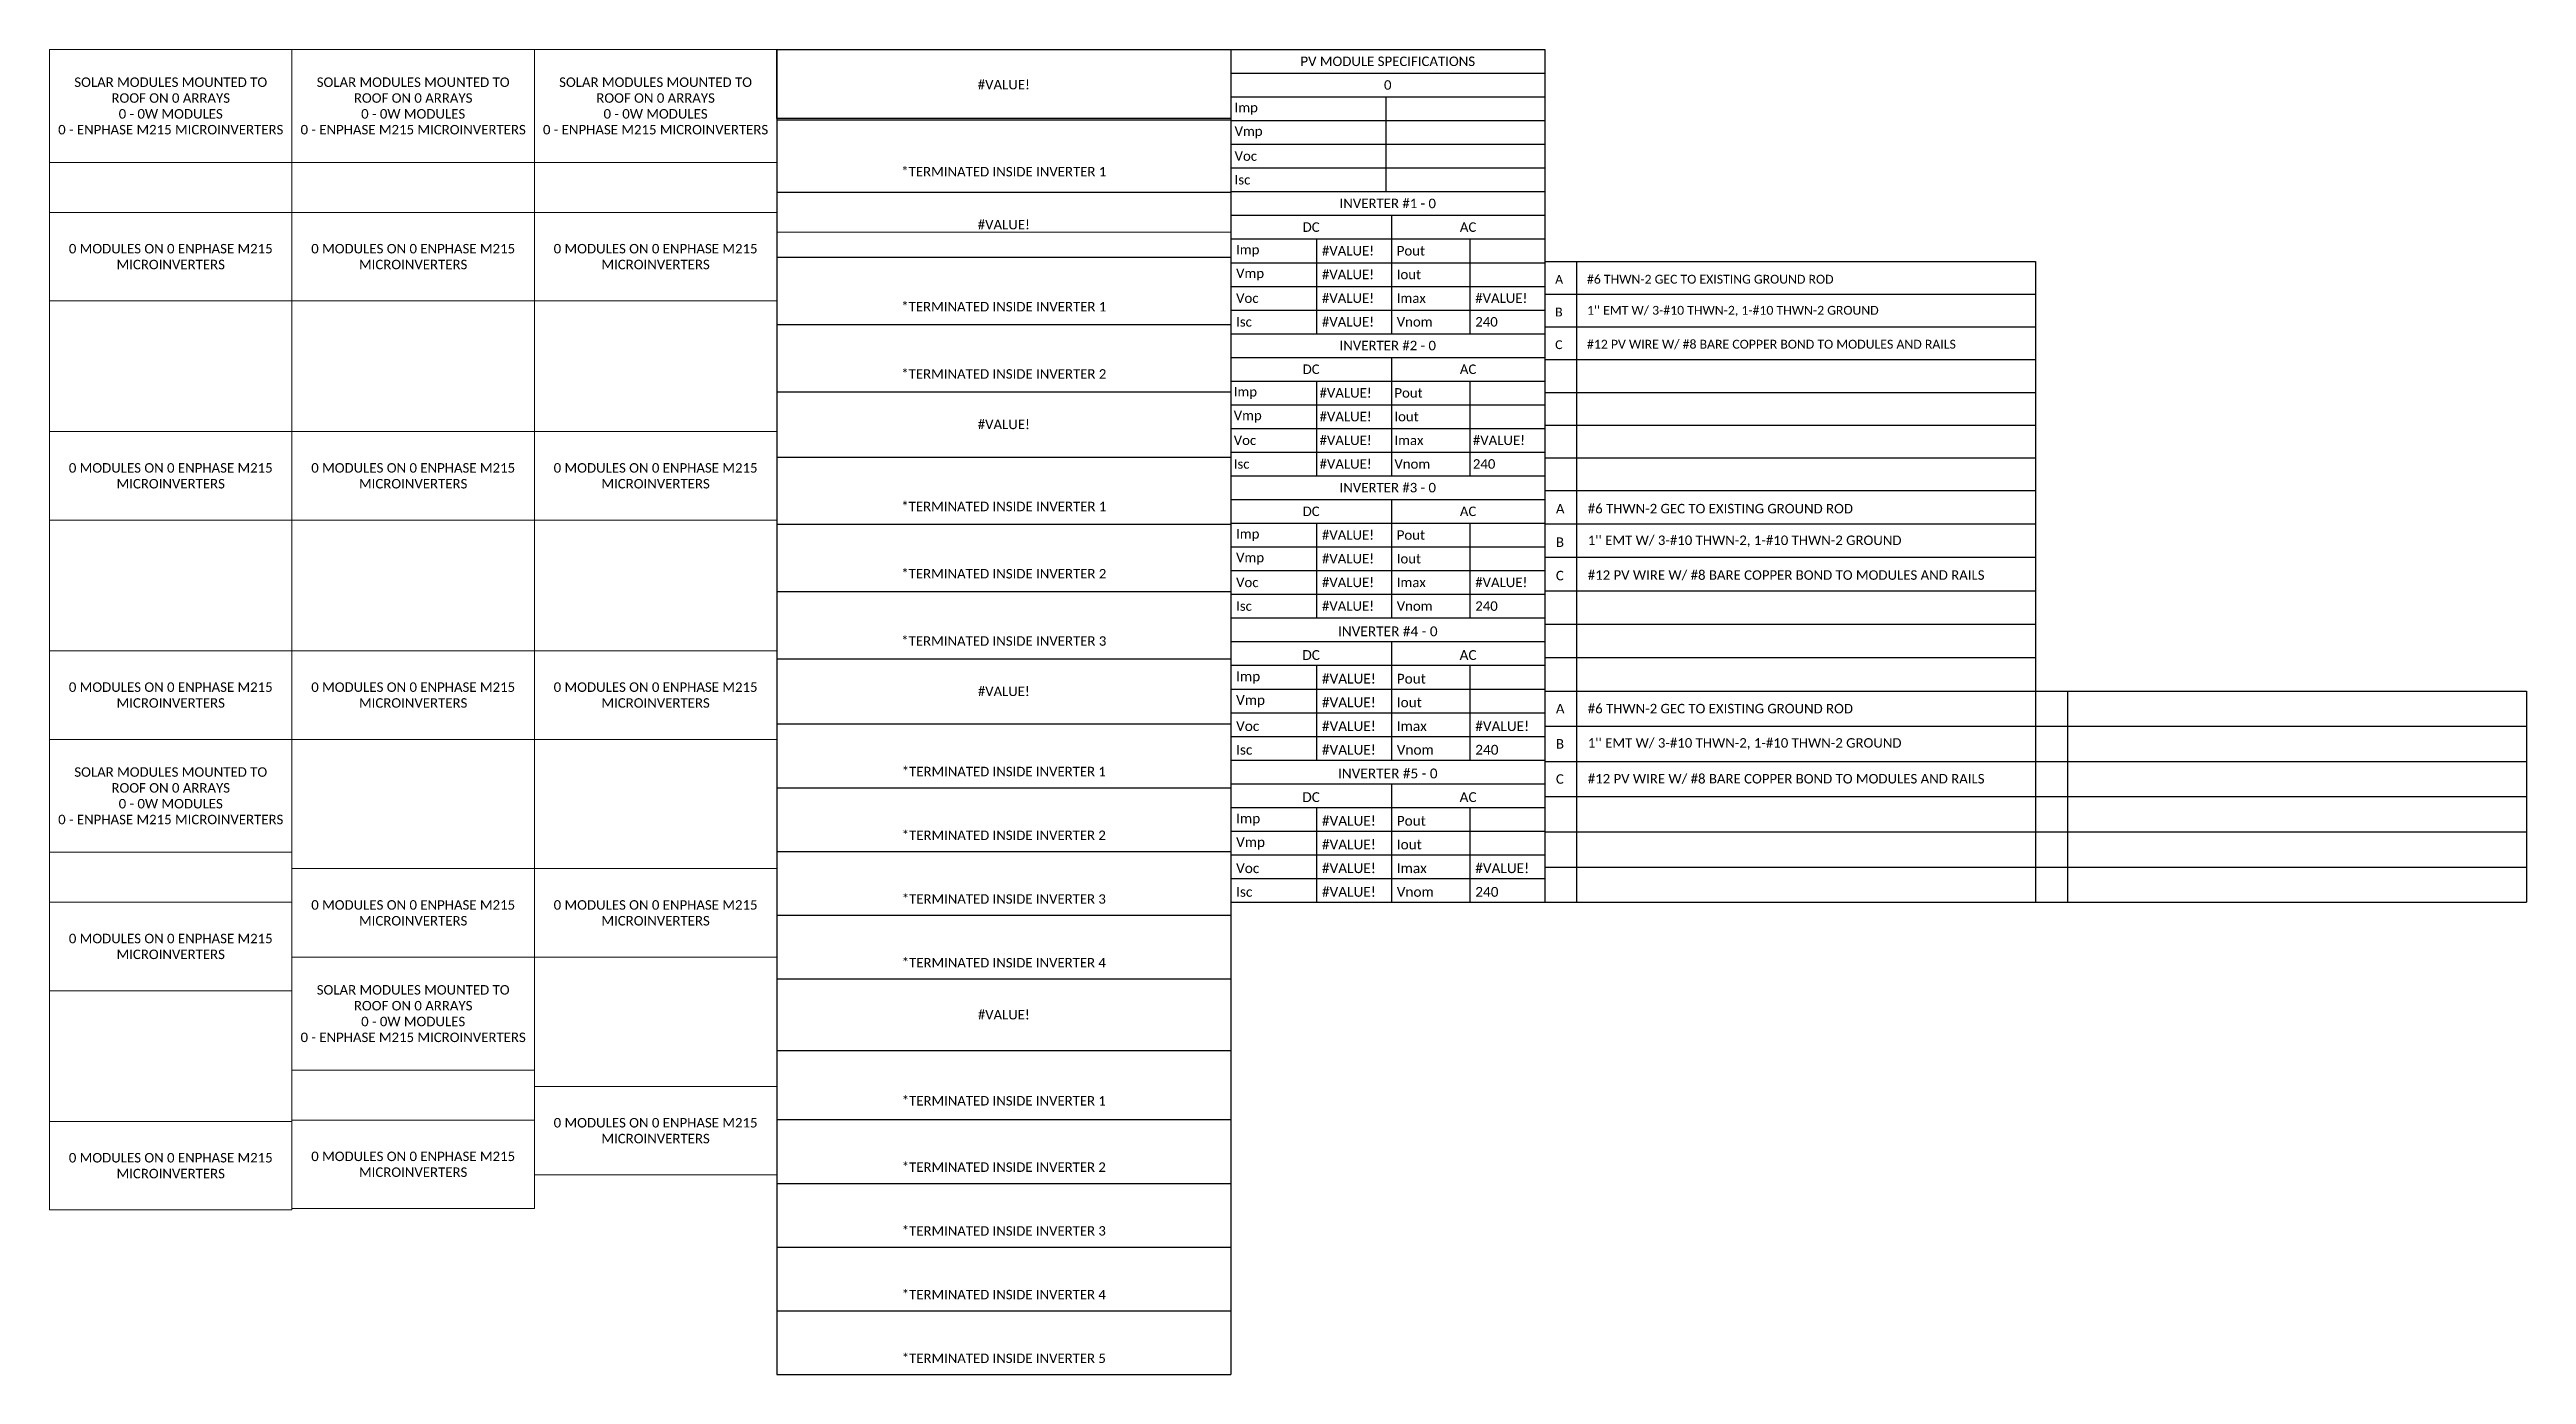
# Model space of a CAD drawing. Header units: feet. Extents: x -13431 to 15649, y 11868 to 29871.
# Drawn here: x 2484 to 3385, y 16948 to 17430 of the extents above; entities that cross this region are included whole.
import ezdxf

# ---------------------------------------------------------------- set-up
doc = ezdxf.new("R2010")
doc.units = ezdxf.units.FT
doc.header["$MEASUREMENT"] = 0
doc.layers.add('Z - TITLEBLOCK TXT', color=7, linetype='Continuous')
doc.styles.get("Standard").update_dxf_attribs({"font": 'calibri.ttf'})

# ---------------------------------------------------------------- blocks, each defined once
blk = doc.blocks.new('*T69')
at = {"layer": 'Z - TITLEBLOCK TXT', "color": 0, "lineweight": -2, "transparency": 16777216}
for p, q in [((0, 0), (114.19, 0)), ((0, 0), (0, -51.7)), ((114.19, 0), (114.19, -51.7)), ((0, -8.62), (114.19, -8.62)), ((58.43, -8.62), (58.43, -51.7)), ((0, -17.23), (114.19, -17.23)), ((31.22, -17.23), (31.22, -51.7)), ((86.98, -17.23), (86.98, -51.7)), ((0, -25.85), (114.19, -25.85)), ((0, -34.47), (114.19, -34.47)), ((0, -43.08), (114.19, -43.08)), ((0, -51.7), (114.19, -51.7))]:
    blk.add_line(p, q, dxfattribs=at)
at = {"layer": 'Z - TITLEBLOCK TXT', "color": 0, "linetype": 'Continuous', "transparency": 16777216, "char_height": 3.4544}
for s, insert, width, attachment_point in [('{\\fCalibri|b0|i0|c0;INVERTER #1 - 0', (57.09, -4.31), 110.3293, 5), ('{\\fCalibri|b0|i0|c0;DC', (29.22, -12.93), 54.5755, 5), ('{\\fCalibri|b0|i0|c0;AC', (86.31, -12.93), 51.8976, 5), ('{\\fCalibri|b0|i0|c0;Imp', (1.93, -21.54), 27.3681, 4), ('{\\fCalibri|b0|i0|c0;#VALUE!', (33.15, -21.54), 23.3513, 4), ('{\\fCalibri|b0|i0|c0;Pout', (60.36, -21.54), 24.6902, 4), ('{\\fCalibri|b0|i0|c0;', (88.91, -21.54), 23.3513, 4), ('{\\fCalibri|b0|i0|c0;Vmp', (1.93, -30.16), 27.3681, 4), ('{\\fCalibri|b0|i0|c0;#VALUE!', (33.15, -30.16), 23.3513, 4), ('{\\fCalibri|b0|i0|c0;Iout', (60.36, -30.16), 24.6902, 4), ('{\\fCalibri|b0|i0|c0;', (88.91, -30.16), 23.3513, 4), ('{\\fCalibri|b0|i0|c0;Voc', (1.93, -38.78), 27.3681, 4), ('{\\fCalibri|b0|i0|c0;#VALUE!', (33.15, -38.78), 23.3513, 4), ('{\\fCalibri|b0|i0|c0;Imax', (60.36, -38.78), 24.6902, 4), ('{\\fCalibri|b0|i0|c0;#VALUE!', (88.91, -38.78), 23.3513, 4), ('{\\fCalibri|b0|i0|c0;Isc', (1.93, -47.39), 27.3681, 4), ('{\\fCalibri|b0|i0|c0;#VALUE!', (33.15, -47.39), 23.3513, 4), ('{\\fCalibri|b0|i0|c0;Vnom', (60.36, -47.39), 24.6902, 4), ('{\\fCalibri|b0|i0|c0;240', (88.91, -47.39), 23.3513, 4)]:
    blk.add_mtext(s, dxfattribs=dict(at, insert=insert, width=width, attachment_point=attachment_point))
blk = doc.blocks.new('*T70')
at = {"layer": 'Z - TITLEBLOCK TXT', "color": 0, "lineweight": -2, "transparency": 16777216}
for p, q in [((0, 0), (114.19, 0)), ((0, 0), (0, -51.7)), ((114.19, 0), (114.19, -51.7)), ((0, -8.62), (114.19, -8.62)), ((58.43, -8.62), (58.43, -51.7)), ((0, -17.23), (114.19, -17.23)), ((31.22, -17.23), (31.22, -51.7)), ((86.98, -17.23), (86.98, -51.7)), ((0, -25.85), (114.19, -25.85)), ((0, -34.47), (114.19, -34.47)), ((0, -43.08), (114.19, -43.08)), ((0, -51.7), (114.19, -51.7))]:
    blk.add_line(p, q, dxfattribs=at)
at = {"layer": 'Z - TITLEBLOCK TXT', "color": 0, "linetype": 'Continuous', "transparency": 16777216, "char_height": 3.4544}
for s, insert, width, attachment_point in [('{\\fCalibri|b0|i0|c0;INVERTER #2 - 0', (57.09, -4.31), 112.0547, 5), ('{\\fCalibri|b0|i0|c0;DC', (29.22, -12.93), 56.3009, 5), ('{\\fCalibri|b0|i0|c0;AC', (86.31, -12.93), 53.623, 5), ('{\\fCalibri|b0|i0|c0;Imp', (1.07, -21.54), 29.0935, 4), ('{\\fCalibri|b0|i0|c0;#VALUE!', (32.29, -21.54), 25.0767, 4), ('{\\fCalibri|b0|i0|c0;Pout', (59.5, -21.54), 26.4156, 4), ('{\\fCalibri|b0|i0|c0;', (88.04, -21.54), 25.0767, 4), ('{\\fCalibri|b0|i0|c0;Vmp', (1.07, -30.16), 29.0935, 4), ('{\\fCalibri|b0|i0|c0;#VALUE!', (32.29, -30.16), 25.0767, 4), ('{\\fCalibri|b0|i0|c0;Iout', (59.5, -30.16), 26.4156, 4), ('{\\fCalibri|b0|i0|c0;', (88.04, -30.16), 25.0767, 4), ('{\\fCalibri|b0|i0|c0;Voc', (1.07, -38.78), 29.0935, 4), ('{\\fCalibri|b0|i0|c0;#VALUE!', (32.29, -38.78), 25.0767, 4), ('{\\fCalibri|b0|i0|c0;Imax', (59.5, -38.78), 26.4156, 4), ('{\\fCalibri|b0|i0|c0;#VALUE!', (88.04, -38.78), 25.0767, 4), ('{\\fCalibri|b0|i0|c0;Isc', (1.07, -47.39), 29.0935, 4), ('{\\fCalibri|b0|i0|c0;#VALUE!', (32.29, -47.39), 25.0767, 4), ('{\\fCalibri|b0|i0|c0;Vnom', (59.5, -47.39), 26.4156, 4), ('{\\fCalibri|b0|i0|c0;240', (88.04, -47.39), 25.0767, 4)]:
    blk.add_mtext(s, dxfattribs=dict(at, insert=insert, width=width, attachment_point=attachment_point))
blk = doc.blocks.new('*T71')
at = {"layer": 'Z - TITLEBLOCK TXT', "color": 0, "lineweight": -2, "transparency": 16777216}
for p, q in [((0, 0), (114.19, 0)), ((0, 0), (0, -51.7)), ((114.19, 0), (114.19, -51.7)), ((0, -8.62), (114.19, -8.62)), ((58.43, -8.62), (58.43, -51.7)), ((0, -17.23), (114.19, -17.23)), ((31.22, -17.23), (31.22, -51.7)), ((86.98, -17.23), (86.98, -51.7)), ((0, -25.85), (114.19, -25.85)), ((0, -34.47), (114.19, -34.47)), ((0, -43.08), (114.19, -43.08)), ((0, -51.7), (114.19, -51.7))]:
    blk.add_line(p, q, dxfattribs=at)
at = {"layer": 'Z - TITLEBLOCK TXT', "color": 0, "linetype": 'Continuous', "transparency": 16777216, "char_height": 3.4544}
for s, insert, width, attachment_point in [('{\\fCalibri|b0|i0|c0;INVERTER #3 - 0', (57.09, -4.31), 110.3293, 5), ('{\\fCalibri|b0|i0|c0;DC', (29.22, -12.93), 54.5755, 5), ('{\\fCalibri|b0|i0|c0;AC', (86.31, -12.93), 51.8976, 5), ('{\\fCalibri|b0|i0|c0;Imp', (1.93, -21.54), 27.3681, 4), ('{\\fCalibri|b0|i0|c0;#VALUE!', (33.15, -21.54), 23.3513, 4), ('{\\fCalibri|b0|i0|c0;Pout', (60.36, -21.54), 24.6902, 4), ('{\\fCalibri|b0|i0|c0;', (88.91, -21.54), 23.3513, 4), ('{\\fCalibri|b0|i0|c0;Vmp', (1.93, -30.16), 27.3681, 4), ('{\\fCalibri|b0|i0|c0;#VALUE!', (33.15, -30.16), 23.3513, 4), ('{\\fCalibri|b0|i0|c0;Iout', (60.36, -30.16), 24.6902, 4), ('{\\fCalibri|b0|i0|c0;', (88.91, -30.16), 23.3513, 4), ('{\\fCalibri|b0|i0|c0;Voc', (1.93, -38.78), 27.3681, 4), ('{\\fCalibri|b0|i0|c0;#VALUE!', (33.15, -38.78), 23.3513, 4), ('{\\fCalibri|b0|i0|c0;Imax', (60.36, -38.78), 24.6902, 4), ('{\\fCalibri|b0|i0|c0;#VALUE!', (88.91, -38.78), 23.3513, 4), ('{\\fCalibri|b0|i0|c0;Isc', (1.93, -47.39), 27.3681, 4), ('{\\fCalibri|b0|i0|c0;#VALUE!', (33.15, -47.39), 23.3513, 4), ('{\\fCalibri|b0|i0|c0;Vnom', (60.36, -47.39), 24.6902, 4), ('{\\fCalibri|b0|i0|c0;240', (88.91, -47.39), 23.3513, 4)]:
    blk.add_mtext(s, dxfattribs=dict(at, insert=insert, width=width, attachment_point=attachment_point))
blk = doc.blocks.new('*T72')
at = {"layer": 'Z - TITLEBLOCK TXT', "color": 0, "lineweight": -2, "transparency": 16777216}
for p, q in [((0, 0), (114.19, 0)), ((0, 0), (0, -51.69)), ((114.19, 0), (114.19, -51.69)), ((0, -8.62), (114.19, -8.62)), ((0, -17.23), (114.19, -17.23)), ((56.41, -17.23), (56.41, -51.69)), ((0, -25.85), (114.19, -25.85)), ((0, -34.46), (114.19, -34.46)), ((0, -43.08), (114.19, -43.08)), ((0, -51.69), (114.19, -51.69))]:
    blk.add_line(p, q, dxfattribs=at)
at = {"layer": 'Z - TITLEBLOCK TXT', "color": 0, "linetype": 'Continuous', "transparency": 16777216, "char_height": 3.4544}
for s, insert, width, attachment_point in [('{\\fCalibri|b0|i0|c0;PV MODULE SPECIFICATIONS', (57.09, -4.31), 111.433, 5), ('{\\fCalibri|b0|i0|c0;0', (57.09, -12.92), 111.433, 5), ('{\\fCalibri|b0|i0|c0;Imp', (1.38, -21.54), 53.6551, 4), ('{\\fCalibri|b0|i0|c0;', (57.78, -21.54), 55.0254, 4), ('{\\fCalibri|b0|i0|c0;Vmp', (1.38, -30.15), 53.6551, 4), ('{\\fCalibri|b0|i0|c0;', (57.78, -30.15), 55.0254, 4), ('{\\fCalibri|b0|i0|c0;Voc', (1.38, -38.77), 53.6551, 4), ('{\\fCalibri|b0|i0|c0;', (57.78, -38.77), 55.0254, 4), ('{\\fCalibri|b0|i0|c0;Isc', (1.38, -47.39), 53.6551, 4), ('{\\fCalibri|b0|i0|c0;', (57.78, -47.39), 55.0254, 4)]:
    blk.add_mtext(s, dxfattribs=dict(at, insert=insert, width=width, attachment_point=attachment_point))
blk = doc.blocks.new('*T73')
at = {"linetype": 'ByBlock', "lineweight": -2, "transparency": 16777216}
for p, q in [((0, 0), (178.52, 0)), ((0, 0), (0, -72.97)), ((11.58, 0), (11.58, -72.97)), ((178.52, 0), (178.52, -72.97)), ((0, -12.11), (178.52, -12.11)), ((0, -24.28), (178.52, -24.28)), ((0, -36.46), (178.52, -36.46)), ((0, -48.64), (178.52, -48.64)), ((0, -60.81), (178.52, -60.81)), ((0, -72.97), (178.52, -72.97))]:
    blk.add_line(p, q, dxfattribs=at)
at = {"color": 0, "linetype": 'Continuous', "transparency": 16777216, "char_height": 3.4544, "attachment_point": 7}
for s, insert, width in [('{\\fCalibri|b0|i0|c0;A', (4.06, -8.36), 3.4544), ('{\\fCalibri|b0|i0|c0;#6 THWN-2 GEC TO EXISTING GROUND ROD', (15.65, -8.36), 158.8095), ('{\\fCalibri|b0|i0|c0;B', (4.06, -20.53), 3.4544), ("{\\fCalibri|b0|i0|c0;1'' EMT W/ 3-#10 THWN-2, 1-#10 THWN-2 GROUND", (15.65, -20.53), 158.8095), ('{\\fCalibri|b0|i0|c0;C', (4.06, -32.71), 3.4544), ('{\\fCalibri|b0|i0|c0;#12 PV WIRE W/ #8 BARE COPPER BOND TO MODULES AND RAILS', (15.65, -32.71), 158.8095), ('{\\fCalibri|b0|i0|c0;', (4.06, -44.89), 3.4544), ('{\\fCalibri|b0|i0|c0;', (15.65, -44.89), 158.8095), ('{\\fCalibri|b0|i0|c0;', (4.06, -57.06), 3.4544), ('{\\fCalibri|b0|i0|c0;', (15.65, -57.06), 158.8095), ('{\\fCalibri|b0|i0|c0;', (4.06, -69.22), 3.4544), ('{\\fCalibri|b0|i0|c0;', (15.65, -69.22), 158.8095)]:
    blk.add_mtext(s, dxfattribs=dict(at, insert=insert, width=width))
blk = doc.blocks.new('*T74')
at = {"linetype": 'ByBlock', "lineweight": -2, "transparency": 16777216}
for p, q in [((0, 0), (357.03, 0)), ((0, 0), (0, -76.8)), ((11.58, 0), (11.58, -76.8)), ((178.51, 0), (178.51, -76.8)), ((190.1, 0), (190.1, -76.8)), ((357.03, 0), (357.03, -76.8)), ((0, -12.8), (357.03, -12.8)), ((0, -25.61), (357.03, -25.61)), ((0, -38.41), (357.03, -38.41)), ((0, -51.22), (357.03, -51.22)), ((0, -64.02), (357.03, -64.02)), ((0, -76.8), (357.03, -76.8))]:
    blk.add_line(p, q, dxfattribs=at)
at = {"color": 0, "linetype": 'Continuous', "transparency": 16777216, "char_height": 3.4544, "attachment_point": 4}
for s, insert, width in [('{\\fCalibri|b0|i0|c0;A', (4.06, -6.4), 3.4544), ('{\\fCalibri|b0|i0|c0;#6 THWN-2 GEC TO EXISTING GROUND ROD', (15.65, -6.4), 158.8026), ('{\\fCalibri|b0|i0|c0;', (182.58, -6.4), 3.4544), ('{\\fCalibri|b0|i0|c0;', (194.16, -6.4), 158.8095), ('{\\fCalibri|b0|i0|c0;B', (4.06, -19.21), 3.4544), ("{\\fCalibri|b0|i0|c0;1'' EMT W/ 3-#10 THWN-2, 1-#10 THWN-2 GROUND", (15.65, -19.21), 158.8026), ('{\\fCalibri|b0|i0|c0;', (182.58, -19.21), 3.4544), ('{\\fCalibri|b0|i0|c0;', (194.16, -19.21), 158.8095), ('{\\fCalibri|b0|i0|c0;C', (4.06, -32.01), 3.4544), ('{\\fCalibri|b0|i0|c0;#12 PV WIRE W/ #8 BARE COPPER BOND TO MODULES AND RAILS', (15.65, -32.01), 158.8026), ('{\\fCalibri|b0|i0|c0;', (182.58, -32.01), 3.4544), ('{\\fCalibri|b0|i0|c0;', (194.16, -32.01), 158.8095), ('{\\fCalibri|b0|i0|c0;', (4.06, -44.82), 3.4544), ('{\\fCalibri|b0|i0|c0;', (15.65, -44.82), 158.8026), ('{\\fCalibri|b0|i0|c0;', (182.58, -44.82), 3.4544), ('{\\fCalibri|b0|i0|c0;', (194.16, -44.82), 158.8095), ('{\\fCalibri|b0|i0|c0;', (4.06, -57.62), 3.4544), ('{\\fCalibri|b0|i0|c0;', (15.65, -57.62), 158.8026), ('{\\fCalibri|b0|i0|c0;', (182.58, -57.62), 3.4544), ('{\\fCalibri|b0|i0|c0;', (194.16, -57.62), 158.8095), ('{\\fCalibri|b0|i0|c0;', (4.06, -70.41), 3.4544), ('{\\fCalibri|b0|i0|c0;', (15.65, -70.41), 158.8026), ('{\\fCalibri|b0|i0|c0;', (182.58, -70.41), 3.4544), ('{\\fCalibri|b0|i0|c0;', (194.16, -70.41), 158.8095)]:
    blk.add_mtext(s, dxfattribs=dict(at, insert=insert, width=width))
blk = doc.blocks.new('*T75')
at = {"linetype": 'ByBlock', "lineweight": -2, "transparency": 16777216}
for p, q in [((0, 0), (178.52, 0)), ((0, 0), (0, -83.27)), ((11.58, 0), (11.58, -83.27)), ((178.52, 0), (178.52, -83.27)), ((0, -11.84), (178.52, -11.84)), ((0, -23.75), (178.52, -23.75)), ((0, -35.65), (178.52, -35.65)), ((0, -47.56), (178.52, -47.56)), ((0, -59.46), (178.52, -59.46)), ((0, -71.37), (178.52, -71.37)), ((0, -83.27), (178.52, -83.27))]:
    blk.add_line(p, q, dxfattribs=at)
at = {"color": 0, "linetype": 'Continuous', "transparency": 16777216, "char_height": 3.2119, "attachment_point": 7}
for s, insert, width in [('{\\fCalibri|b0|i0|c0;A', (3.78, -8.06), 4.025), ('{\\fCalibri|b0|i0|c0;#6 THWN-2 GEC TO EXISTING GROUND ROD', (15.36, -8.06), 159.3801), ('{\\fCalibri|b0|i0|c0;B', (3.78, -19.97), 4.025), ("{\\fCalibri|b0|i0|c0;1'' EMT W/ 3-#10 THWN-2, 1-#10 THWN-2 GROUND", (15.36, -19.97), 159.3801), ('{\\fCalibri|b0|i0|c0;C', (3.78, -31.87), 4.025), ('{\\fCalibri|b0|i0|c0;#12 PV WIRE W/ #8 BARE COPPER BOND TO MODULES AND RAILS', (15.36, -31.87), 159.3801), ('{\\fCalibri|b0|i0|c0;', (3.78, -43.78), 4.025), ('{\\fCalibri|b0|i0|c0;', (15.36, -43.78), 159.3801), ('{\\fCalibri|b0|i0|c0;', (3.78, -55.68), 4.025), ('{\\fCalibri|b0|i0|c0;', (15.36, -55.68), 159.3801), ('{\\fCalibri|b0|i0|c0;', (3.78, -67.59), 4.025), ('{\\fCalibri|b0|i0|c0;', (15.36, -67.59), 159.3801), ('{\\fCalibri|b0|i0|c0;', (3.78, -79.5), 4.025), ('{\\fCalibri|b0|i0|c0;', (15.36, -79.5), 159.3801)]:
    blk.add_mtext(s, dxfattribs=dict(at, insert=insert, width=width))
blk = doc.blocks.new('*T76')
at = {"color": 9, "linetype": 'ByBlock', "lineweight": 30, "true_color": 0xa7bfde, "transparency": 16777216}
blk.add_line((0, 0), (114.19, 0), dxfattribs=at)
at = {"color": 0, "linetype": 'ByBlock', "lineweight": -2, "transparency": 16777216}
for p, q in [((0, 0), (0, -51.7)), ((114.19, 0), (114.19, -51.7)), ((0, -8.62), (114.19, -8.62)), ((58.43, -8.62), (58.43, -51.7)), ((0, -17.23), (114.19, -17.23)), ((31.22, -17.23), (31.22, -51.7)), ((86.98, -17.23), (86.98, -51.7)), ((0, -25.85), (114.19, -25.85)), ((0, -34.47), (114.19, -34.47)), ((0, -43.08), (114.19, -43.08)), ((0, -51.7), (114.19, -51.7))]:
    blk.add_line(p, q, dxfattribs=at)
at = {"color": 0, "transparency": 16777216, "char_height": 3.5705}
for s, insert, width, attachment_point in [('{\\fCalibri|b0|i0|c0;INVERTER #4 - 0', (57.09, -6.69), 110.3293, 8), ('{\\fCalibri|b0|i0|c0;DC', (29.22, -15.31), 54.5755, 8), ('{\\fCalibri|b0|i0|c0;AC', (86.31, -15.31), 51.8976, 8), ('{\\fCalibri|b0|i0|c0;Imp', (1.93, -23.92), 27.3681, 7), ('{\\fCalibri|b0|i0|c0;#VALUE!', (33.15, -23.92), 23.3513, 7), ('{\\fCalibri|b0|i0|c0;Pout', (60.36, -23.92), 24.6902, 7), ('{\\fCalibri|b0|i0|c0;', (88.91, -23.92), 23.3513, 7), ('{\\fCalibri|b0|i0|c0;Vmp', (1.93, -32.54), 27.3681, 7), ('{\\fCalibri|b0|i0|c0;#VALUE!', (33.15, -32.54), 23.3513, 7), ('{\\fCalibri|b0|i0|c0;Iout', (60.36, -32.54), 24.6902, 7), ('{\\fCalibri|b0|i0|c0;', (88.91, -32.54), 23.3513, 7), ('{\\fCalibri|b0|i0|c0;Voc', (1.93, -41.16), 27.3681, 7), ('{\\fCalibri|b0|i0|c0;#VALUE!', (33.15, -41.16), 23.3513, 7), ('{\\fCalibri|b0|i0|c0;Imax', (60.36, -41.16), 24.6902, 7), ('{\\fCalibri|b0|i0|c0;#VALUE!', (88.91, -41.16), 23.3513, 7), ('{\\fCalibri|b0|i0|c0;Isc', (1.93, -49.77), 27.3681, 7), ('{\\fCalibri|b0|i0|c0;#VALUE!', (33.15, -49.77), 23.3513, 7), ('{\\fCalibri|b0|i0|c0;Vnom', (60.36, -49.77), 24.6902, 7), ('{\\fCalibri|b0|i0|c0;240', (88.91, -49.77), 23.3513, 7)]:
    blk.add_mtext(s, dxfattribs=dict(at, insert=insert, width=width, attachment_point=attachment_point))
blk = doc.blocks.new('*T77')
at = {"color": 9, "linetype": 'ByBlock', "lineweight": 30, "true_color": 0xa7bfde, "transparency": 16777216}
blk.add_line((0, 0), (114.19, 0), dxfattribs=at)
at = {"color": 0, "linetype": 'ByBlock', "lineweight": -2, "transparency": 16777216}
for p, q in [((0, 0), (0, -51.7)), ((114.19, 0), (114.19, -51.7)), ((0, -8.62), (114.19, -8.62)), ((58.43, -8.62), (58.43, -51.7)), ((0, -17.23), (114.19, -17.23)), ((31.22, -17.23), (31.22, -51.7)), ((86.98, -17.23), (86.98, -51.7)), ((0, -25.85), (114.19, -25.85)), ((0, -34.47), (114.19, -34.47)), ((0, -43.08), (114.19, -43.08)), ((0, -51.7), (114.19, -51.7))]:
    blk.add_line(p, q, dxfattribs=at)
at = {"color": 0, "transparency": 16777216, "char_height": 3.5705}
for s, insert, width, attachment_point in [('{\\fCalibri|b0|i0|c0;INVERTER #5 - 0', (57.09, -6.69), 110.3293, 8), ('{\\fCalibri|b0|i0|c0;DC', (29.22, -15.31), 54.5755, 8), ('{\\fCalibri|b0|i0|c0;AC', (86.31, -15.31), 51.8976, 8), ('{\\fCalibri|b0|i0|c0;Imp', (1.93, -23.92), 27.3681, 7), ('{\\fCalibri|b0|i0|c0;#VALUE!', (33.15, -23.92), 23.3513, 7), ('{\\fCalibri|b0|i0|c0;Pout', (60.36, -23.92), 24.6902, 7), ('{\\fCalibri|b0|i0|c0;', (88.91, -23.92), 23.3513, 7), ('{\\fCalibri|b0|i0|c0;Vmp', (1.93, -32.54), 27.3681, 7), ('{\\fCalibri|b0|i0|c0;#VALUE!', (33.15, -32.54), 23.3513, 7), ('{\\fCalibri|b0|i0|c0;Iout', (60.36, -32.54), 24.6902, 7), ('{\\fCalibri|b0|i0|c0;', (88.91, -32.54), 23.3513, 7), ('{\\fCalibri|b0|i0|c0;Voc', (1.93, -41.16), 27.3681, 7), ('{\\fCalibri|b0|i0|c0;#VALUE!', (33.15, -41.16), 23.3513, 7), ('{\\fCalibri|b0|i0|c0;Imax', (60.36, -41.16), 24.6902, 7), ('{\\fCalibri|b0|i0|c0;#VALUE!', (88.91, -41.16), 23.3513, 7), ('{\\fCalibri|b0|i0|c0;Isc', (1.93, -49.77), 27.3681, 7), ('{\\fCalibri|b0|i0|c0;#VALUE!', (33.15, -49.77), 23.3513, 7), ('{\\fCalibri|b0|i0|c0;Vnom', (60.36, -49.77), 24.6902, 7), ('{\\fCalibri|b0|i0|c0;240', (88.91, -49.77), 23.3513, 7)]:
    blk.add_mtext(s, dxfattribs=dict(at, insert=insert, width=width, attachment_point=attachment_point))
blk = doc.blocks.new('*T78')
at = {"color": 9, "linetype": 'ByBlock', "lineweight": 30, "true_color": 0xa7bfde, "transparency": 16777216}
blk.add_line((0, 0), (165.11, 0), dxfattribs=at)
at = {"color": 0, "linetype": 'ByBlock', "lineweight": -2, "transparency": 16777216}
for p, q in [((0, 0), (0, -143.92)), ((165.11, 0), (165.11, -143.92)), ((0, -26.09), (165.11, -26.09)), ((0, -51.19), (165.11, -51.19)), ((0, -74.38), (165.11, -74.38)), ((0, -97.56), (165.11, -97.56)), ((0, -120.74), (165.11, -120.74)), ((0, -143.92), (165.11, -143.92))]:
    blk.add_line(p, q, dxfattribs=at)
at = {"color": 0, "transparency": 16777216, "char_height": 3.4375, "width": 156.9097, "attachment_point": 5}
for s, insert in [('{\\fCalibri|b0|i0|c0;#VALUE!', (82.56, -13.05)), ('{\\fCalibri|b0|i0|c0;^J^J*TERMINATED INSIDE INVERTER 1', (82.56, -38.64)), ('{\\fCalibri|b0|i0|c0;^J^J*TERMINATED INSIDE INVERTER 2', (82.56, -62.78)), ('{\\fCalibri|b0|i0|c0;^J^J*TERMINATED INSIDE INVERTER 3', (82.56, -85.97)), ('{\\fCalibri|b0|i0|c0;^J^J*TERMINATED INSIDE INVERTER 4', (82.56, -109.15)), ('{\\fCalibri|b0|i0|c0;^J^J*TERMINATED INSIDE INVERTER 5', (82.56, -132.33))]:
    blk.add_mtext(s, dxfattribs=dict(at, insert=insert))
blk = doc.blocks.new('*T79')
at = {"color": 9, "linetype": 'ByBlock', "lineweight": 30, "true_color": 0xa7bfde, "transparency": 16777216}
blk.add_line((0, 0), (165.11, 0), dxfattribs=at)
at = {"color": 0, "linetype": 'ByBlock', "lineweight": -2, "transparency": 16777216}
for p, q in [((0, 0), (0, -116.42)), ((165.11, 0), (165.11, -116.42)), ((0, -23.66), (165.11, -23.66)), ((0, -46.88), (165.11, -46.88)), ((0, -70.06), (165.11, -70.06)), ((0, -93.24), (165.11, -93.24)), ((0, -116.42), (165.11, -116.42))]:
    blk.add_line(p, q, dxfattribs=at)
at = {"color": 0, "transparency": 16777216, "char_height": 3.4375, "width": 156.9097, "attachment_point": 5}
for s, insert in [('{\\fCalibri|b0|i0|c0;#VALUE!', (82.56, -11.83)), ('{\\fCalibri|b0|i0|c0;^J^J*TERMINATED INSIDE INVERTER 1', (82.56, -35.27)), ('{\\fCalibri|b0|i0|c0;^J^J*TERMINATED INSIDE INVERTER 2', (82.56, -58.47)), ('{\\fCalibri|b0|i0|c0;^J^J*TERMINATED INSIDE INVERTER 3', (82.56, -81.65)), ('{\\fCalibri|b0|i0|c0;^J^J*TERMINATED INSIDE INVERTER 4', (82.56, -104.83))]:
    blk.add_mtext(s, dxfattribs=dict(at, insert=insert))
blk = doc.blocks.new('*T80')
at = {"layer": 'Z - TITLEBLOCK TXT', "color": 0, "lineweight": -2, "transparency": 16777216}
for p, q in [((0, 0), (165.11, 0)), ((0, 0), (0, -97.16)), ((165.11, 0), (165.11, -97.16)), ((0, -23.74), (165.11, -23.74)), ((0, -48.21), (165.11, -48.21)), ((0, -72.68), (165.11, -72.68)), ((0, -97.16), (165.11, -97.16))]:
    blk.add_line(p, q, dxfattribs=at)
at = {"layer": 'Z - TITLEBLOCK TXT', "color": 0, "linetype": 'Continuous', "transparency": 16777216, "char_height": 3.4544, "width": 156.9097, "attachment_point": 5}
for s, insert in [('{\\fCalibri|b0|i0|c0;#VALUE!', (82.56, -11.87)), ('{\\fCalibri|b0|i0|c0;^J^J*TERMINATED INSIDE INVERTER 1', (82.56, -35.98)), ('{\\fCalibri|b0|i0|c0;^J^J*TERMINATED INSIDE INVERTER 2', (82.56, -60.45)), ('{\\fCalibri|b0|i0|c0;^J^J*TERMINATED INSIDE INVERTER 3', (82.56, -84.92))]:
    blk.add_mtext(s, dxfattribs=dict(at, insert=insert))
blk = doc.blocks.new('*T81')
at = {"layer": 'Z - TITLEBLOCK TXT', "color": 0, "lineweight": -2, "transparency": 16777216}
for p, q in [((0, 0), (165.11, 0)), ((0, 0), (0, -72.68)), ((165.11, 0), (165.11, -72.68)), ((0, -23.74), (165.11, -23.74)), ((0, -48.21), (165.11, -48.21)), ((0, -72.68), (165.11, -72.68))]:
    blk.add_line(p, q, dxfattribs=at)
at = {"layer": 'Z - TITLEBLOCK TXT', "color": 0, "linetype": 'Continuous', "transparency": 16777216, "char_height": 3.4544, "width": 156.9097, "attachment_point": 5}
for s, insert in [('{\\fCalibri|b0|i0|c0;#VALUE!', (82.56, -11.87)), ('{\\fCalibri|b0|i0|c0;^J^J*TERMINATED INSIDE INVERTER 1', (82.56, -35.98)), ('{\\fCalibri|b0|i0|c0;^J^J*TERMINATED INSIDE INVERTER 2', (82.56, -60.45))]:
    blk.add_mtext(s, dxfattribs=dict(at, insert=insert))
blk = doc.blocks.new('*T82')
at = {"layer": 'Defpoints', "color": 8, "linetype": 'ByBlock', "lineweight": 0, "transparency": 16777216}
for p, q in [((0, -51.84), (0, -66.46)), ((165.11, -51.84), (165.11, -66.46)), ((0, -66.46), (165.11, -66.46))]:
    blk.add_line(p, q, dxfattribs=at)
at = {"layer": 'Z - TITLEBLOCK TXT', "color": 0, "lineweight": -2, "transparency": 16777216}
for p, q in [((0, 0), (165.11, 0)), ((0, 0), (0, -51.84)), ((165.11, 0), (165.11, -51.84)), ((0, -25.56), (165.11, -25.56)), ((0, -51.84), (165.11, -51.84))]:
    blk.add_line(p, q, dxfattribs=at)
at = {"layer": 'Z - TITLEBLOCK TXT', "color": 0, "linetype": 'Continuous', "transparency": 16777216, "char_height": 3.4544, "width": 155.095, "attachment_point": 5}
for s, insert in [('{\\fCalibri|b0|i0|c0;#VALUE!', (82.56, -12.78)), ('{\\fCalibri|b0|i0|c0;^J^J*TERMINATED INSIDE INVERTER 1', (82.56, -38.7))]:
    blk.add_mtext(s, dxfattribs=dict(at, insert=insert))
blk = doc.blocks.new('*T83')
at = {"layer": 'Defpoints', "color": 8, "linetype": 'ByBlock', "lineweight": 0, "transparency": 16777216}
for p, q in [((0, 0), (88.16, 0)), ((0, 0), (0, -171.21)), ((88.16, 0), (88.16, -171.21)), ((0, -41.08), (88.16, -41.08)), ((0, -59.24), (88.16, -59.24)), ((0, -91.46), (88.16, -91.46)), ((0, -138.99), (88.16, -138.99)), ((0, -171.21), (88.16, -171.21))]:
    blk.add_line(p, q, dxfattribs=at)
at = {"color": 0, "linetype": 'Continuous', "transparency": 16777216, "char_height": 3.4544, "width": 83.574, "attachment_point": 5}
for s, insert in [('{\\fCalibri|b0|i0|c0;SOLAR MODULES MOUNTED TO ROOF ON 0 ARRAYS^J0 - 0W MODULES^J0 - ENPHASE M215 MICROINVERTERS', (44.08, -20.54)), ('{\\fCalibri|b0|i0|c0;', (44.08, -50.16)), ('{\\fCalibri|b0|i0|c0;0 MODULES ON 0 ENPHASE M215 MICROINVERTERS', (44.08, -75.35)), ('{\\fCalibri|b0|i0|c0;', (44.08, -115.23)), ('{\\fCalibri|b0|i0|c0;0 MODULES ON 0 ENPHASE M215 MICROINVERTERS', (44.08, -155.1))]:
    blk.add_mtext(s, dxfattribs=dict(at, insert=insert))
blk = doc.blocks.new('*T84')
at = {"layer": 'Defpoints', "color": 8, "linetype": 'ByBlock', "lineweight": 0, "transparency": 16777216}
for p, q in [((0, 0), (88.16, 0)), ((0, 0), (0, -330.21)), ((88.16, 0), (88.16, -330.21)), ((0, -41.08), (88.16, -41.08)), ((0, -59.24), (88.16, -59.24)), ((0, -91.46), (88.16, -91.46)), ((0, -138.99), (88.16, -138.99)), ((0, -171.21), (88.16, -171.21)), ((0, -218.74), (88.16, -218.74)), ((0, -250.97), (88.16, -250.97)), ((0, -297.99), (88.16, -297.99)), ((0, -330.21), (88.16, -330.21))]:
    blk.add_line(p, q, dxfattribs=at)
at = {"color": 0, "linetype": 'Continuous', "transparency": 16777216, "char_height": 3.4544, "width": 83.574, "attachment_point": 5}
for s, insert in [('{\\fCalibri|b0|i0|c0;SOLAR MODULES MOUNTED TO ROOF ON 0 ARRAYS^J0 - 0W MODULES^J0 - ENPHASE M215 MICROINVERTERS', (44.08, -20.54)), ('{\\fCalibri|b0|i0|c0;', (44.08, -50.16)), ('{\\fCalibri|b0|i0|c0;0 MODULES ON 0 ENPHASE M215 MICROINVERTERS', (44.08, -75.35)), ('{\\fCalibri|b0|i0|c0;', (44.08, -115.23)), ('{\\fCalibri|b0|i0|c0;0 MODULES ON 0 ENPHASE M215 MICROINVERTERS', (44.08, -155.1)), ('{\\fCalibri|b0|i0|c0;', (44.08, -194.98)), ('{\\fCalibri|b0|i0|c0;0 MODULES ON 0 ENPHASE M215 MICROINVERTERS', (44.08, -234.86)), ('{\\fCalibri|b0|i0|c0;', (44.08, -274.48)), ('{\\fCalibri|b0|i0|c0;0 MODULES ON 0 ENPHASE M215 MICROINVERTERS', (44.08, -314.1))]:
    blk.add_mtext(s, dxfattribs=dict(at, insert=insert))
blk = doc.blocks.new('*T85')
at = {"layer": 'Defpoints', "color": 8, "linetype": 'ByBlock', "lineweight": 0, "transparency": 16777216}
for p, q in [((0, 0), (88.16, 0)), ((0, 0), (0, -409.45)), ((88.16, 0), (88.16, -409.45)), ((0, -41.08), (88.16, -41.08)), ((0, -59.24), (88.16, -59.24)), ((0, -91.46), (88.16, -91.46)), ((0, -138.99), (88.16, -138.99)), ((0, -171.21), (88.16, -171.21)), ((0, -218.74), (88.16, -218.74)), ((0, -250.97), (88.16, -250.97)), ((0, -297.99), (88.16, -297.99)), ((0, -330.21), (88.16, -330.21)), ((0, -377.23), (88.16, -377.23)), ((0, -409.45), (88.16, -409.45))]:
    blk.add_line(p, q, dxfattribs=at)
at = {"color": 0, "linetype": 'Continuous', "transparency": 16777216, "char_height": 3.4544, "width": 83.574, "attachment_point": 5}
for s, insert in [('{\\fCalibri|b0|i0|c0;SOLAR MODULES MOUNTED TO ROOF ON 0 ARRAYS^J0 - 0W MODULES^J0 - ENPHASE M215 MICROINVERTERS', (44.08, -20.54)), ('{\\fCalibri|b0|i0|c0;', (44.08, -50.16)), ('{\\fCalibri|b0|i0|c0;0 MODULES ON 0 ENPHASE M215 MICROINVERTERS', (44.08, -75.35)), ('{\\fCalibri|b0|i0|c0;', (44.08, -115.23)), ('{\\fCalibri|b0|i0|c0;0 MODULES ON 0 ENPHASE M215 MICROINVERTERS', (44.08, -155.1)), ('{\\fCalibri|b0|i0|c0;', (44.08, -194.98)), ('{\\fCalibri|b0|i0|c0;0 MODULES ON 0 ENPHASE M215 MICROINVERTERS', (44.08, -234.86)), ('{\\fCalibri|b0|i0|c0;', (44.08, -274.48)), ('{\\fCalibri|b0|i0|c0;0 MODULES ON 0 ENPHASE M215 MICROINVERTERS', (44.08, -314.1)), ('{\\fCalibri|b0|i0|c0;', (44.08, -353.72)), ('{\\fCalibri|b0|i0|c0;0 MODULES ON 0 ENPHASE M215 MICROINVERTERS', (44.08, -393.34))]:
    blk.add_mtext(s, dxfattribs=dict(at, insert=insert))
blk = doc.blocks.new('*T86')
at = {"layer": 'Defpoints', "color": 8, "linetype": 'ByBlock', "lineweight": 0, "transparency": 16777216}
for p, q in [((0, 0), (88.16, 0)), ((0, 0), (0, -250.97)), ((88.16, 0), (88.16, -250.97)), ((0, -41.08), (88.16, -41.08)), ((0, -59.24), (88.16, -59.24)), ((0, -91.46), (88.16, -91.46)), ((0, -138.99), (88.16, -138.99)), ((0, -171.21), (88.16, -171.21)), ((0, -218.74), (88.16, -218.74)), ((0, -250.97), (88.16, -250.97))]:
    blk.add_line(p, q, dxfattribs=at)
at = {"color": 0, "linetype": 'Continuous', "transparency": 16777216, "char_height": 3.4544, "width": 83.574, "attachment_point": 5}
for s, insert in [('{\\fCalibri|b0|i0|c0;SOLAR MODULES MOUNTED TO ROOF ON 0 ARRAYS^J0 - 0W MODULES^J0 - ENPHASE M215 MICROINVERTERS', (44.08, -20.54)), ('{\\fCalibri|b0|i0|c0;', (44.08, -50.16)), ('{\\fCalibri|b0|i0|c0;0 MODULES ON 0 ENPHASE M215 MICROINVERTERS', (44.08, -75.35)), ('{\\fCalibri|b0|i0|c0;', (44.08, -115.23)), ('{\\fCalibri|b0|i0|c0;0 MODULES ON 0 ENPHASE M215 MICROINVERTERS', (44.08, -155.1)), ('{\\fCalibri|b0|i0|c0;', (44.08, -194.98)), ('{\\fCalibri|b0|i0|c0;0 MODULES ON 0 ENPHASE M215 MICROINVERTERS', (44.08, -234.86))]:
    blk.add_mtext(s, dxfattribs=dict(at, insert=insert))
blk = doc.blocks.new('*T87')
at = {"layer": 'Defpoints', "color": 8, "linetype": 'ByBlock', "lineweight": 0, "transparency": 16777216}
for p, q in [((0, 0), (88.16, 0)), ((0, 0), (0, -91.46)), ((88.16, 0), (88.16, -91.46)), ((0, -41.08), (88.16, -41.08)), ((0, -59.24), (88.16, -59.24)), ((0, -91.46), (88.16, -91.46))]:
    blk.add_line(p, q, dxfattribs=at)
at = {"color": 0, "linetype": 'Continuous', "transparency": 16777216, "char_height": 3.4544, "width": 80.0359, "attachment_point": 5}
for s, insert in [('{\\fCalibri|b0|i0|c0;SOLAR MODULES MOUNTED TO ROOF ON 0 ARRAYS^J0 - 0W MODULES^J0 - ENPHASE M215 MICROINVERTERS', (44.08, -20.54)), ('{\\fCalibri|b0|i0|c0;', (44.08, -50.16)), ('{\\fCalibri|b0|i0|c0;0 MODULES ON 0 ENPHASE M215 MICROINVERTERS', (44.08, -75.35))]:
    blk.add_mtext(s, dxfattribs=dict(at, insert=insert))

msp = doc.modelspace()

# ---------------------------------------------------------------- linework, layer by layer
at = {"layer": 'Z - TITLEBLOCK TXT', "linetype": 'Continuous'}
msp.add_lwpolyline([(2748.49554, 17430.17238), (2913.60565, 17430.17238), (2913.60565, 17405.03412), (2748.49554, 17405.03412)], close=True, dxfattribs=at)

# ---------------------------------------------------------------- block references
for name, p in [('*T86', (2484.00393, 17430.17238)), ('*T84', (2572.1678, 17430.17238)), ('*T85', (2660.33167, 17430.17238)), ('*T82', (2748.49554, 17430.17238)), ('*T72', (2913.60565, 17430.17238)), ('*T81', (2748.49554, 17378.33075)), ('*T69', (2913.60565, 17378.47832)), ('*T75', (3027.79114, 17353.01681)), ('*T70', (2913.60565, 17326.77707)), ('*T80', (2748.49554, 17305.64681)), ('*T71', (2913.60565, 17275.07582)), ('*T73', (3027.79114, 17269.74205)), ('*T76', (2913.60565, 17223.37458)), ('*T79', (2748.49554, 17208.49132)), ('*T74', (3027.79114, 17196.77648)), ('*T83', (2484.00393, 17179.20602)), ('*T77', (2913.60565, 17171.67333)), ('*T87', (2572.1678, 17099.96193)), ('*T78', (2748.49554, 17092.06853))]:
    msp.add_blockref(name, p)

doc.saveas('drawing.dxf')
